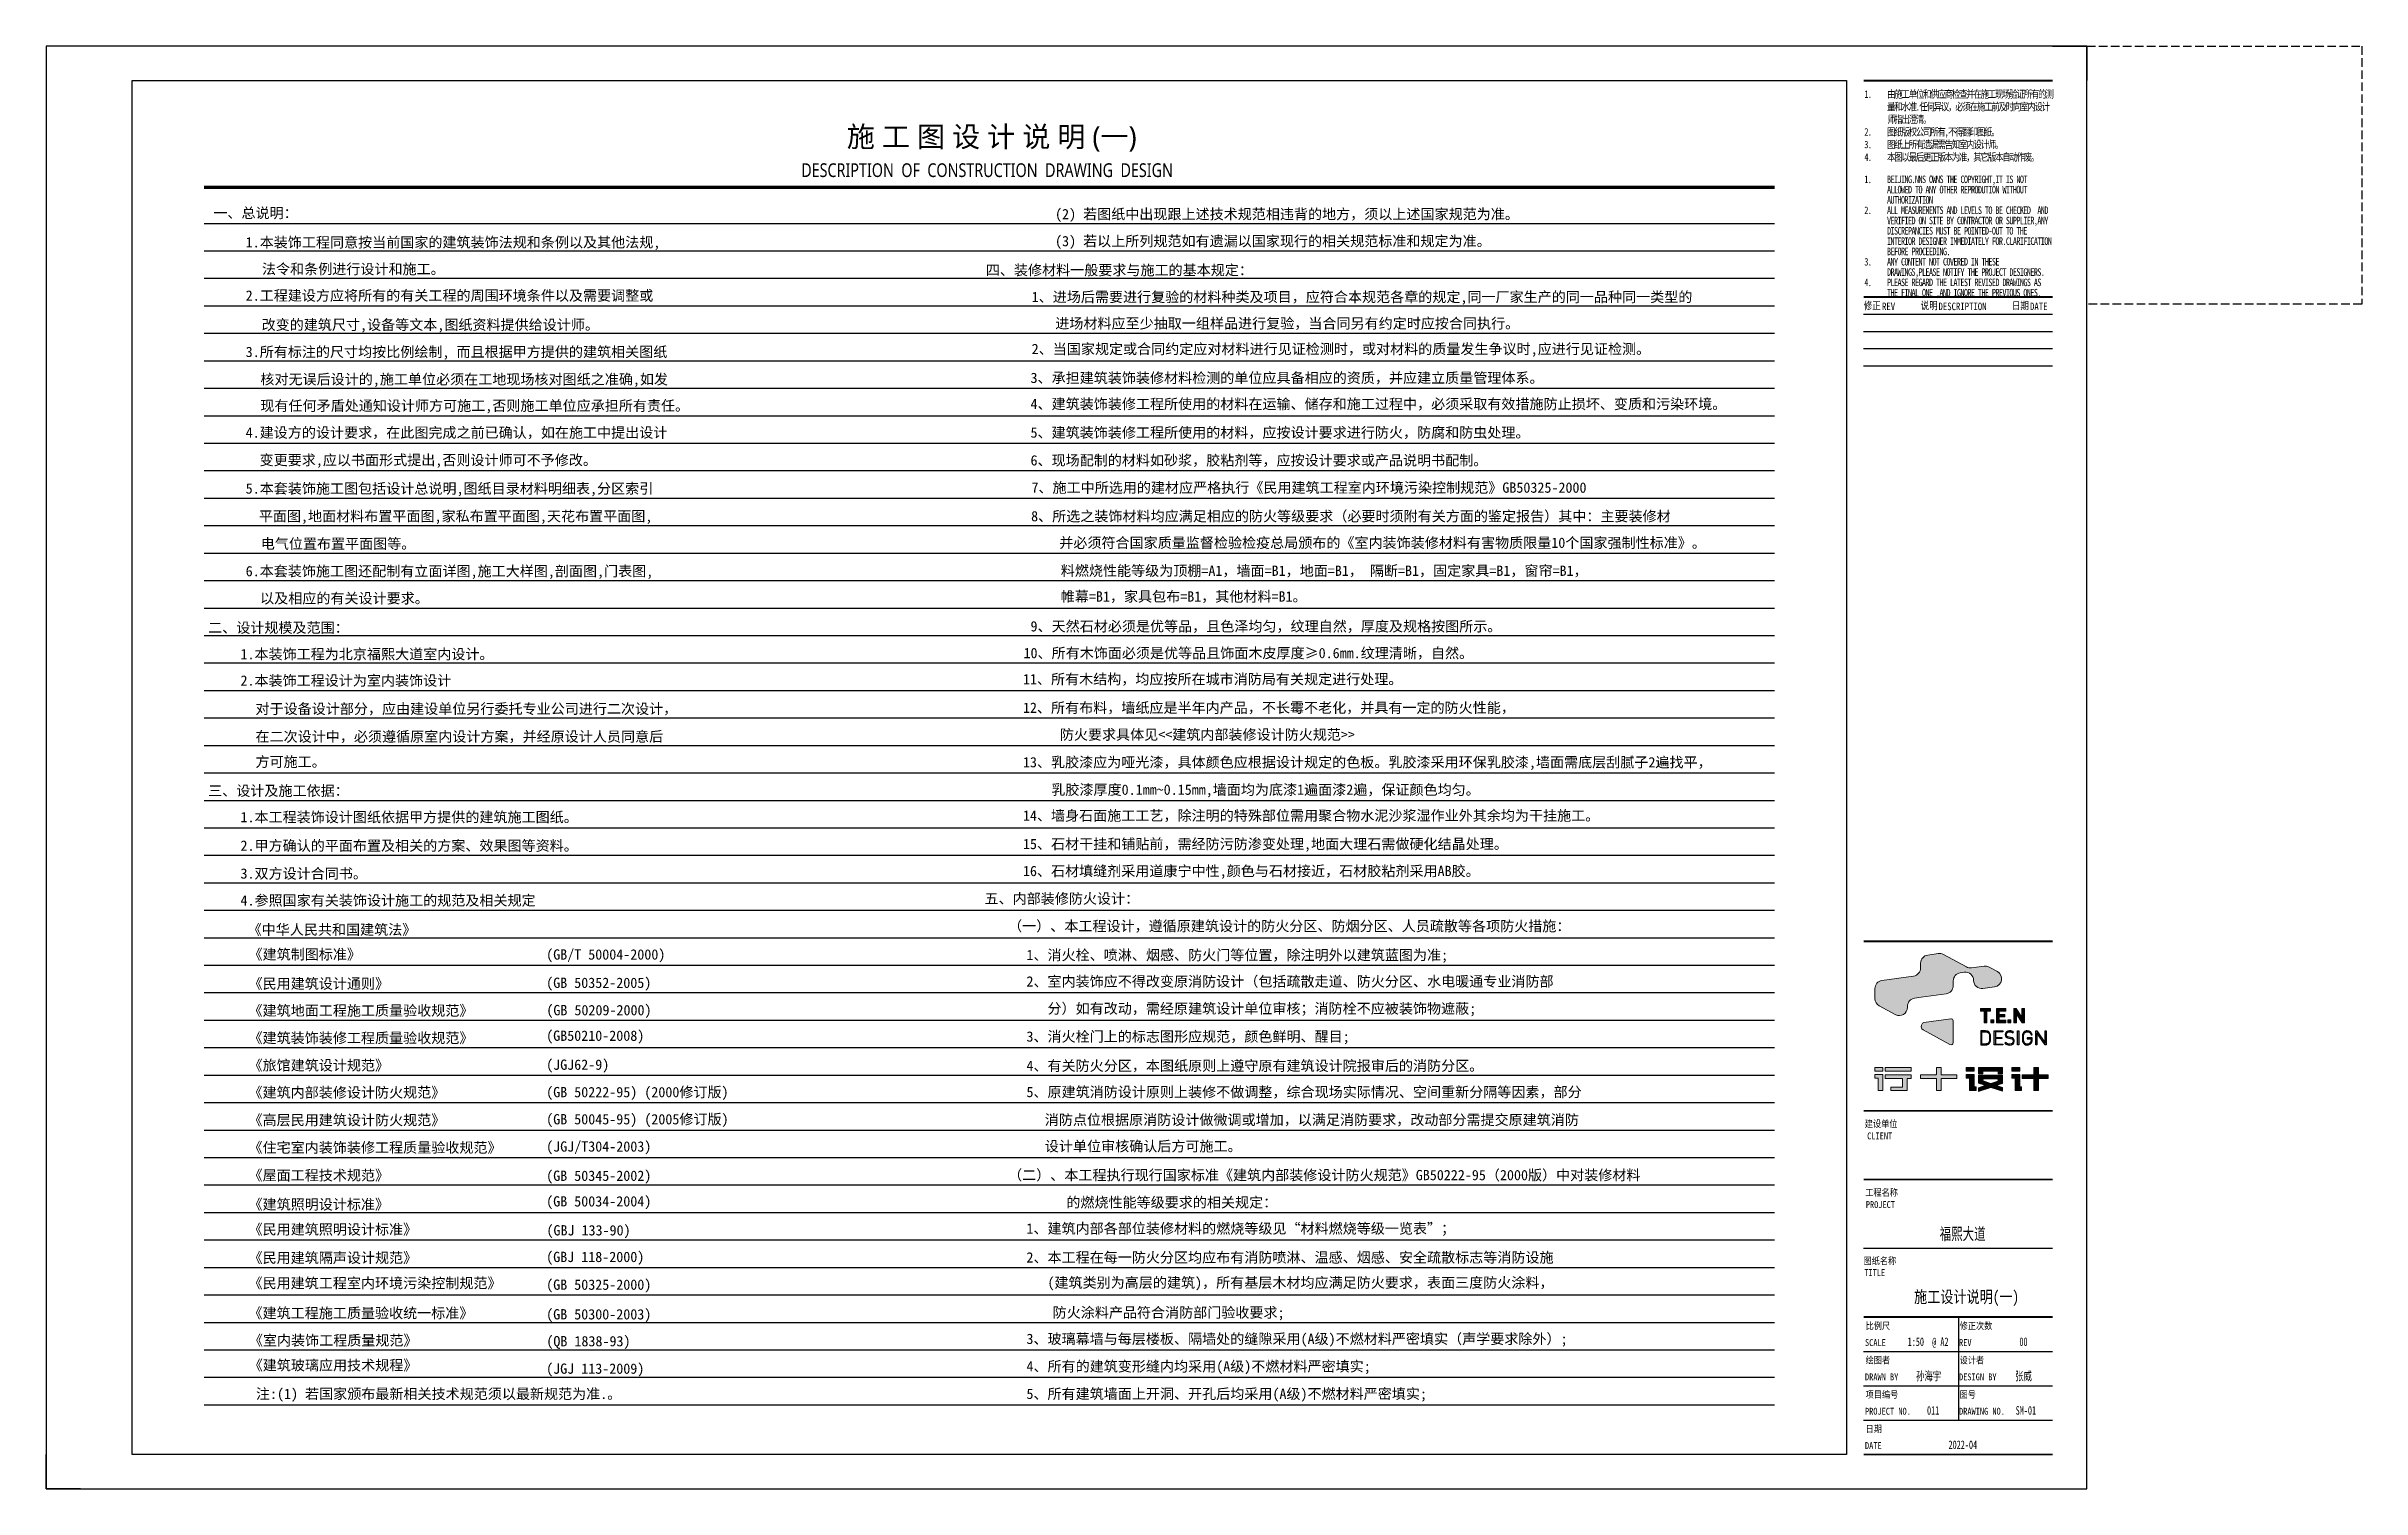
# Paper-space layout '布局' of a CAD drawing. Header units: millimetres. Extents: x -7887 to 894, y 542 to 1297.
# Drawn here: x -6539 to -5865, y 542 to 962 of the extents above; entities that cross this region are included whole.
import ezdxf
from ezdxf.enums import TextEntityAlignment as Align

# ---------------------------------------------------------------- set-up
doc = ezdxf.new("R2010")
doc.units = ezdxf.units.MM
doc.header["$LTSCALE"] = 10
doc.linetypes.add('DASH', pattern=[0.35, 0.25, -0.1])
for name, color, linetype in [('008-顶面文字标注', 3, 'Continuous'), ('_U+56FE_U+5C42 1', 7, 'Continuous'), ('AXIS_TEXT', 7, 'Continuous'), ('BJ-材料文字索引', 136, 'DASH'), ('I-TBLK', 7, 'Continuous'), ('ID_Anno_Dims', 3, 'Continuous'), ('ID_Elev_Pen 8', 8, 'Continuous'), ('NW-01-尺寸标注', 252, 'Continuous'), ('T-TTLB-1', 1, 'Continuous')]:
    doc.layers.add(name, color=color, linetype=linetype)
doc.layers.add('TXT【文字】', color=42, linetype='Continuous', lineweight=0)
doc.styles.add('!PYH.V2008_note', font='')
doc.styles.add('宋体', font='', dxfattribs={"width": 0.8})
doc.styles.add('新宋体', font='', dxfattribs={"width": 0.7})
doc.styles.add('黑体', font='', dxfattribs={"width": 0.8, "height": 3})
doc.styles.get('!PYH.V2008_note').set_extended_font_data('SimSun')
doc.styles.get('宋体').set_extended_font_data('SimSun')
doc.styles.get('新宋体').set_extended_font_data('NSimSun')
doc.styles.get('黑体').set_extended_font_data('Microsoft YaHei')

psp = doc.layouts.new('布局')

# ---------------------------------------------------------------- texts
at = {"color": 77, "style": '!PYH.V2008_note'}
for s, p in [('一、总说明：', (-6489.973, 912.25)), ('(2) 若图纸中出现跟上述技术规范相违背的地方，须以上述国家规范为准。', (-6244.959, 911.925)), ('1.本装饰工程同意按当前国家的建筑装饰法规和条例以及其他法规,', (-6480.566, 903.71)), ('(3) 若以上所列规范如有遗漏以国家现行的相关规范标准和规定为准。', (-6244.959, 904.062)), ('法令和条例进行设计和施工。', (-6475.829, 895.93)), ('四、装修材料一般要求与施工的基本规定：', (-6265.113, 895.617)), ('2.工程建设方应将所有的有关工程的周围环境条件以及需要调整或', (-6480.566, 888.202)), (' 1、进场后需要进行复验的材料种类及项目，应符合本规范各章的规定,同一厂家生产的同一品种同一类型的', (-6253.807, 887.801)), ('改变的建筑尺寸,设备等文本,图纸资料提供给设计师。', (-6475.925, 879.703)), ('  进场材料应至少抽取一组样品进行复验，当合同另有约定时应按合同执行。 ', (-6248.968, 880.107)), ('3.所有标注的尺寸均按比例绘制, 而且根据甲方提供的建筑相关图纸', (-6480.566, 871.8)), (' 2、当国家规定或合同约定应对材料进行见证检测时，或对材料的质量发生争议时,应进行见证检测。', (-6253.807, 872.654)), ('核对无误后设计的,施工单位必须在工地现场核对图纸之准确,如发', (-6476.29, 863.83)), (' 3、承担建筑装饰装修材料检测的单位应具备相应的资质，并应建立质量管理体系。', (-6254.145, 864.236, 124.965)), ('现有任何矛盾处通知设计师方可施工,否则施工单位应承担所有责任。', (-6476.29, 856.136)), (' 4、建筑装饰装修工程所使用的材料在运输、储存和施工过程中，必须采取有效措施防止损坏、变质和污染环境。 ', (-6254.145, 856.633, 124.965)), ('4.建设方的设计要求，在此图完成之前已确认，如在施工中提出设计', (-6480.566, 848.304)), (' 5、建筑装饰装修工程所使用的材料，应按设计要求进行防火，防腐和防虫处理。', (-6254.145, 848.316, 124.965)), ('变更要求,应以书面形式提出,否则设计师可不予修改。', (-6476.51, 840.309)), (' 6、现场配制的材料如砂浆，胶粘剂等，应按设计要求或产品说明书配制。', (-6254.145, 840.225, 124.965)), ('5.本套装饰施工图包括设计总说明,图纸目录材料明细表,分区索引', (-6480.566, 832.017)), ('7、施工中所选用的建材应严格执行《民用建筑工程室内环境污染控制规范》GB50325-2000', (-6251.831, 832.28, 124.965)), ('平面图,地面材料布置平面图,家私布置平面图,天花布置平面图,', (-6476.741, 823.957)), (' 8、所选之装饰材料均应满足相应的防火等级要求（必要时须附有关方面的鉴定报告）其中：主要装修材', (-6253.976, 823.956, 124.965)), ('电气位置布置平面图等。', (-6476.184, 815.946)), ('  并必须符合国家质量监督检验检疫总局颁布的《室内装饰装修材料有害物质限量10个国家强制性标准》。      ', (-6247.812, 816.22, 124.965)), ('6.本套装饰施工图还配制有立面详图,施工大样图,剖面图,门表图,', (-6480.566, 807.961)), ('   料燃烧性能等级为顶棚=A1，墙面=B1，地面=B1， 隔断=B1，固定家具=B1，窗帘=B1，', (-6249.407, 808.079, 124.965)), ('以及相应的有关设计要求。', (-6476.365, 800.049)), ('   帷幕=B1，家具包布=B1，其他材料=B1。  ', (-6249.422, 800.575, 124.965)), (' 9、天然石材必须是优等品，且色泽均匀，纹理自然，厚度及规格按图所示。', (-6254.145, 791.895, 124.965)), ('二、设计规模及范围：', (-6491.488, 791.496)), ('1.本装饰工程为北京福熙大道室内设计。', (-6482.081, 783.8)), ('10、所有木饰面必须是优等品且饰面木皮厚度≥0.6mm.纹理清晰，自然。', (-6254.145, 784.111, 124.965)), ('2.本装饰工程设计为室内装饰设计', (-6482.081, 776.1)), (' 11、所有木结构，均应按所在城市消防局有关规定进行处理。', (-6256.352, 776.505, 124.965)), ('对于设备设计部分，应由建设单位另行委托专业公司进行二次设计，', (-6477.71, 767.877)), (' 12、所有布料，墙纸应是半年内产品，不长霉不老化，并具有一定的防火性能， ', (-6256.352, 768.189, 124.965)), ('在二次设计中，必须遵循原室内设计方案，并经原设计人员同意后', (-6477.71, 759.792)), ('   防火要求具体见<<建筑内部装修设计防火规范>>', (-6249.699, 760.362, 124.965)), ('方可施工。', (-6477.71, 752.461)), (' 13、乳胶漆应为哑光漆，具体颜色应根据设计规定的色板。乳胶漆采用环保乳胶漆,墙面需底层刮腻子2遍找平，', (-6256.352, 752.322, 124.965)), ('三、设计及施工依据：', (-6491.488, 744.013)), ('乳胶漆厚度0.1mm~0.15mm,墙面均为底漆1遍面漆2遍，保证颜色均匀。', (-6246.048, 744.322, 124.965)), ('1.本工程装饰设计图纸依据甲方提供的建筑施工图纸。', (-6482.081, 736.345)), (' 14、墙身石面施工工艺，除注明的特殊部位需用聚合物水泥沙浆湿作业外其余均为干挂施工。', (-6256.352, 736.78, 124.965)), ('2.甲方确认的平面布置及相关的方案、效果图等资料。', (-6482.081, 728.016)), (' 15、石材干挂和铺贴前，需经防污防渗变处理,地面大理石需做硬化结晶处理。', (-6256.352, 728.516, 124.965)), ('3.双方设计合同书。', (-6482.081, 719.914)), (' 16、石材填缝剂采用道康宁中性,颜色与石材接近，石材胶粘剂采用AB胶。', (-6256.352, 720.645, 124.965)), ('4.参照国家有关装饰设计施工的规范及相关规定', (-6482.081, 712.08)), ('五、内部装修防火设计：', (-6265.497, 712.609, 124.965)), ('（一）、本工程设计，遵循原建筑设计的防火分区、防烟分区、人员疏散等各项防火措施：', (-6258.625, 704.619, 124.965)), ('《中华人民共和国建筑法》 ', (-6479.998, 703.578)), ('《建筑制图标准》    ', (-6479.749, 696.376)), ('(GB/T 50004-2000) ', (-6393.095, 696.339)), ('1、消火栓、喷淋、烟感、防火门等位置，除注明外以建筑蓝图为准;', (-6253.292, 696.182, 124.965)), ('《民用建筑设计通则》  ', (-6479.749, 687.851)), ('(GB 50352-2005) ', (-6393.095, 688.092)), ('2、室内装饰应不得改变原消防设计（包括疏散走道、防火分区、水电暖通专业消防部', (-6253.292, 688.491, 124.965)), ('《建筑地面工程施工质量验收规范》 ', (-6479.749, 680.009)), ('(GB 50209-2000) ', (-6393.036, 680.133)), ('   分）如有改动，需经原建筑设计单位审核；消防栓不应被装饰物遮蔽;', (-6253.292, 680.606, 124.965)), ('《建筑装饰装修工程质量验收规范》', (-6479.747, 672.035)), ('(GB50210-2008)', (-6393.095, 672.683)), ('3、消火栓门上的标志图形应规范，颜色鲜明、醒目;', (-6253.292, 672.45, 124.965)), ('《旅馆建筑设计规范》    ', (-6479.747, 664.064)), ('(JGJ62-9) ', (-6393.095, 664.244)), ('4、有关防火分区，本图纸原则上遵守原有建筑设计院报审后的消防分区。', (-6253.292, 663.941, 124.965)), ('《建筑内部装修设计防火规范》', (-6479.749, 656.168)), ('(GB 50222-95) (2000修订版)', (-6393.095, 656.257)), ('5、原建筑消防设计原则上装修不做调整，综合现场实际情况、空间重新分隔等因素，部分', (-6253.292, 656.296, 124.965)), ('《高层民用建筑设计防火规范》 ', (-6479.747, 648.13)), ('(GB 50045-95) (2005修订版)', (-6393.095, 648.367)), ('消防点位根据原消防设计做微调或增加，以满足消防要求，改动部分需提交原建筑消防', (-6247.958, 648.202, 124.965)), ('《住宅室内装饰装修工程质量验收规范》', (-6479.747, 640.122)), ('(JGJ/T304-2003)', (-6393.095, 640.429)), ('设计单位审核确认后方可施工。', (-6247.933, 640.504, 124.965)), ('《屋面工程技术规范》   ', (-6479.747, 632.043)), ('(GB 50345-2002)', (-6393.095, 631.904)), ('（二）、本工程执行现行国家标准《建筑内部装修设计防火规范》GB50222-95（2000版）中对装修材料', (-6258.625, 632.102, 124.965)), ('《建筑照明设计标准》   ', (-6479.747, 623.573)), ('(GB 50034-2004)', (-6393.095, 624.454)), ('   的燃烧性能等级要求的相关规定：', (-6247.801, 624.158, 124.965)), ('《民用建筑照明设计标准》  ', (-6479.747, 616.299)), ('(GBJ 133-90)', (-6393.01, 616.021)), ('1、建筑内部各部位装修材料的燃烧等级见“材料燃烧等级一览表”；', (-6253.292, 616.552, 124.965)), ('《民用建筑隔声设计规范》   ', (-6479.747, 608.026)), ('(GBJ 118-2000)', (-6393.095, 608.272)), ('2、本工程在每一防火分区均应布有消防喷淋、温感、烟感、安全疏散标志等消防设施', (-6253.292, 608.13, 124.965)), ('《民用建筑工程室内环境污染控制规范》   ', (-6479.747, 600.646)), ('(GB 50325-2000)', (-6393.095, 600.188)), ('   (建筑类别为高层的建筑)，所有基层木材均应满足防火要求，表面三度防火涂料，', (-6253.292, 600.797, 124.965)), ('《建筑工程施工质量验收统一标准》   ', (-6479.747, 591.926)), ('(GB 50300-2003)', (-6393.095, 591.564)), ('   防火涂料产品符合消防部门验收要求;', (-6251.796, 592.08, 124.965)), ('《室内装饰工程质量规范》  ', (-6479.641, 583.975)), ('(QB 1838-93)', (-6393.038, 583.737)), ('3、玻璃幕墙与每层楼板、隔墙处的缝隙采用(A级)不燃材料严密填实（声学要求除外）;', (-6253.292, 584.414, 124.965)), ('《建筑玻璃应用技术规程》  ', (-6479.689, 576.741)), ('4、所有的建筑变形缝内均采用(A级)不燃材料严密填实;', (-6253.292, 576.412, 124.965)), ('(JGJ 113-2009)', (-6393.095, 575.735)), ('注:(1) 若国家颁布最新相关技术规范须以最新规范为准.。', (-6477.583, 568.402)), ('5、所有建筑墙面上开洞、开孔后均采用(A级)不燃材料严密填实;', (-6253.292, 568.411, 124.965))]:
    psp.add_text(s, height=3, dxfattribs=at).set_placement(p)
at = {"layer": '008-顶面文字标注', "color": 2, "style": '宋体', "width": 0.8}
psp.add_text('施工设计说明(一)', height=3.5, dxfattribs=at).set_placement((-5994.902, 596.395))
at = {"layer": 'I-TBLK', "style": '新宋体', "width": 0.7}
psp.add_text('SM-01', height=2.5, dxfattribs=at).set_placement((-5962.36, 563.823), align=Align.CENTER)
at = {"layer": 'TXT【文字】', "style": '黑体'}
psp.add_text('施 工 图 设 计 说 明 (一)', height=6, dxfattribs=at).set_placement((-6263.403, 935.741), align=Align.MIDDLE)
at = {"layer": 'TXT【文字】', "style": '黑体', "width": 0.8}
psp.add_text('DESCRIPTION  OF  CONSTRUCTION  DRAWING  DESIGN', height=4, dxfattribs=at).set_placement((-6264.751, 926.206), align=Align.MIDDLE_CENTER)

# ---------------------------------------------------------------- blocks, each defined once
blk = doc.blocks.new('wenzige')
at = {"layer": 'Defpoints', "color": 250}
for points in [[(230483.26, 27936.72), (230940.44, 27936.72)], [(230483.26, 27928.72), (230940.44, 27928.72)], [(230483.26, 27920.72), (230940.44, 27920.72)], [(230483.26, 27912.72), (230940.44, 27912.72)], [(230483.26, 27904.72), (230940.44, 27904.72)], [(230483.26, 27896.72), (230940.44, 27896.72)], [(230483.26, 27888.72), (230940.44, 27888.72)], [(230483.26, 27880.72), (230940.44, 27880.72)], [(230483.26, 27872.72), (230940.44, 27872.72)], [(230483.26, 27864.72), (230940.44, 27864.72)], [(230483.26, 27856.72), (230940.44, 27856.72)], [(230483.26, 27848.72), (230940.44, 27848.72)], [(230483.26, 27840.72), (230940.44, 27840.72)], [(230483.26, 27832.72), (230940.44, 27832.72)], [(230483.26, 27824.72), (230940.44, 27824.72)], [(230483.26, 27816.72), (230940.44, 27816.72)], [(230483.26, 27808.72), (230940.44, 27808.72)], [(230483.26, 27800.72), (230940.44, 27800.72)], [(230483.26, 27792.72), (230940.44, 27792.72)], [(230483.26, 27784.72), (230940.44, 27784.72)], [(230483.26, 27776.72), (230940.44, 27776.72)], [(230483.26, 27768.72), (230940.44, 27768.72)], [(230483.26, 27760.72), (230940.44, 27760.72)], [(230483.26, 27752.72), (230940.44, 27752.72)], [(230483.26, 27744.72), (230940.44, 27744.72)], [(230483.26, 27736.72), (230940.44, 27736.72)], [(230483.26, 27728.72), (230940.44, 27728.72)], [(230483.26, 27720.72), (230940.44, 27720.72)], [(230483.26, 27712.72), (230940.44, 27712.72)], [(230483.26, 27704.72), (230940.44, 27704.72)], [(230483.26, 27696.72), (230940.44, 27696.72)], [(230483.26, 27688.72), (230940.44, 27688.72)], [(230483.26, 27680.72), (230940.44, 27680.72)], [(230483.26, 27672.72), (230940.44, 27672.72)], [(230483.26, 27664.72), (230940.44, 27664.72)], [(230483.26, 27656.72), (230940.44, 27656.72)], [(230483.26, 27648.72), (230940.44, 27648.72)], [(230483.26, 27640.72), (230940.44, 27640.72)], [(230483.26, 27632.72), (230940.44, 27632.72)], [(230483.26, 27624.72), (230940.44, 27624.72)], [(230483.26, 27616.72), (230940.44, 27616.72)], [(230483.26, 27608.72), (230940.44, 27608.72)], [(230483.26, 27600.72), (230940.44, 27600.72)], [(230483.26, 27592.72), (230940.44, 27592.72)]]:
    blk.add_lwpolyline(points, dxfattribs=at)
blk = doc.blocks.new('11111')
at = {"layer": '_U+56FE_U+5C42 1'}
h = blk.add_hatch(color=8, dxfattribs=at)
h.dxf.hatch_style = 2
edge = h.paths.add_edge_path()
edge.add_spline(control_points=[(3733.06, 5873.06), (3733.06, 5873.06), (3733.06, 5873.06), (3733.06, 5873.06), (3733.06, 5873.06), (3740.35, 5874.08), (3740.35, 5874.08), (3741.53, 5874.25), (3742.41, 5875.26), (3742.41, 5876.46), (3742.41, 5876.46), (3742.41, 5877.41), (3742.41, 5877.41), (3742.41, 5877.41), (3742.42, 5877.82), (3742.42, 5877.82), (3742.42, 5879.02), (3743.3, 5880.03), (3744.48, 5880.19), (3744.48, 5880.19), (3745.61, 5880.35), (3745.61, 5880.35), (3747.05, 5880.56), (3748.34, 5879.43), (3748.34, 5877.97), (3748.34, 5877.97), (3748.34, 5877.97), (3748.34, 5877.97), (3748.34, 5876.51), (3749.63, 5875.39), (3751.07, 5875.59), (3751.07, 5875.59), (3754.45, 5876.07), (3754.45, 5876.07), (3756.74, 5876.39), (3757.29, 5879.44), (3755.26, 5880.55), (3755.26, 5880.55), (3752.86, 5881.86), (3752.86, 5881.86), (3752.41, 5882.1), (3751.89, 5882.2), (3751.38, 5882.12), (3751.38, 5882.12), (3747.72, 5881.61), (3747.72, 5881.61), (3747.21, 5881.54), (3746.7, 5881.63), (3746.24, 5881.88), (3746.24, 5881.88), (3739.56, 5885.52), (3739.56, 5885.52), (3739.11, 5885.76), (3738.59, 5885.86), (3738.08, 5885.78), (3738.08, 5885.78), (3735, 5885.35), (3735, 5885.35), (3733.82, 5885.19), (3732.94, 5884.18), (3732.93, 5882.98), (3732.93, 5882.98), (3732.93, 5881.61), (3732.93, 5881.61), (3732.93, 5880.42), (3732.05, 5879.41), (3730.86, 5879.24), (3730.86, 5879.24), (3721.68, 5877.95), (3721.68, 5877.95), (3720.5, 5877.78), (3719.62, 5876.77), (3719.61, 5875.58), (3719.61, 5875.58), (3719.61, 5872.7), (3719.61, 5872.7), (3719.61, 5871.81), (3720.09, 5871), (3720.86, 5870.58), (3720.86, 5870.58), (3725.55, 5868.03), (3725.55, 5868.03), (3727.15, 5867.16), (3729.09, 5868.32), (3729.1, 5870.14), (3729.1, 5870.14), (3729.1, 5870.42), (3729.1, 5870.42), (3729.1, 5871.62), (3729.98, 5872.63), (3731.16, 5872.79), (3731.16, 5872.79), (3733.06, 5873.06), (3733.06, 5873.06)], knot_values=[0, 0, 0, 0, 1, 1, 1, 2, 2, 2, 3, 3, 3, 4, 4, 4, 5, 5, 5, 6, 6, 6, 7, 7, 7, 8, 8, 8, 9, 9, 9, 10, 10, 10, 11, 11, 11, 12, 12, 12, 13, 13, 13, 14, 14, 14, 15, 15, 15, 16, 16, 16, 17, 17, 17, 18, 18, 18, 19, 19, 19, 20, 20, 20, 21, 21, 21, 22, 22, 22, 23, 23, 23, 24, 24, 24, 25, 25, 25, 26, 26, 26, 27, 27, 27, 28, 28, 28, 29, 29, 29, 30, 30, 30, 31, 31, 31, 31], degree=3, periodic=0)
h = blk.add_hatch(color=251, dxfattribs=at)
h.dxf.hatch_style = 2
edge = h.paths.add_edge_path()
edge.add_spline(control_points=[(3741.69, 5866.79), (3741.69, 5866.79), (3733.86, 5865.69), (3733.86, 5865.69), (3733.72, 5865.67), (3733.59, 5865.6), (3733.49, 5865.5), (3732.82, 5864.83), (3733.04, 5863.91), (3733.68, 5863.56), (3733.68, 5863.56), (3741.47, 5859.32), (3741.47, 5859.32), (3741.87, 5859.11), (3742.36, 5859.39), (3742.36, 5859.85), (3742.36, 5859.85), (3742.37, 5866.19), (3742.37, 5866.19), (3742.37, 5866.56), (3742.05, 5866.84), (3741.69, 5866.79)], knot_values=[0, 0, 0, 0, 1, 1, 1, 2, 2, 2, 3, 3, 3, 4, 4, 4, 5, 5, 5, 6, 6, 6, 7, 7, 7, 7], degree=3, periodic=0)
h = blk.add_hatch(color=8, dxfattribs=at)
h.dxf.hatch_style = 2
h.paths.add_polyline_path([(3752.22, 5869.04), (3752.22, 5865.65), (3751.42, 5865.65), (3751.42, 5869.04), (3750.34, 5869.04), (3750.34, 5869.75), (3753.29, 5869.75), (3753.29, 5869.04)])
h = blk.add_hatch(color=8, dxfattribs=at)
h.dxf.hatch_style = 2
h.paths.add_polyline_path([(3753.34, 5865.65), (3753.34, 5866.5), (3754.2, 5866.5), (3754.2, 5865.65)])
h = blk.add_hatch(color=8, dxfattribs=at)
h.dxf.hatch_style = 2
h.paths.add_polyline_path([(3755.02, 5865.65), (3755.02, 5869.75), (3757.72, 5869.75), (3757.72, 5869.04), (3755.82, 5869.04), (3755.82, 5868.07), (3757.43, 5868.07), (3757.43, 5867.36), (3755.82, 5867.36), (3755.82, 5866.36), (3757.72, 5866.36), (3757.72, 5865.65)])
h = blk.add_hatch(color=8, dxfattribs=at)
h.dxf.hatch_style = 2
h.paths.add_polyline_path([(3758.36, 5865.65), (3758.36, 5866.5), (3759.22, 5866.5), (3759.22, 5865.65)])
h = blk.add_hatch(color=8, dxfattribs=at)
h.dxf.hatch_style = 2
h.paths.add_polyline_path([(3762.46, 5865.65), (3760.84, 5868.17), (3760.84, 5865.65), (3760.04, 5865.65), (3760.04, 5869.75), (3760.75, 5869.75), (3762.38, 5867.24), (3762.38, 5869.75), (3763.18, 5869.75), (3763.18, 5865.65)])
h = blk.add_hatch(color=8, dxfattribs=at)
h.dxf.hatch_style = 2
h.paths.add_polyline_path([(3769.14, 5859.18), (3766.79, 5862.73), (3766.79, 5859.18), (3766.48, 5859.18), (3766.48, 5863.26), (3766.79, 5863.26), (3769.14, 5859.72), (3769.14, 5863.26), (3769.45, 5863.26), (3769.45, 5859.18)])
edge = h.paths.add_edge_path()
edge.add_spline(control_points=[(3765.05, 5859.61), (3764.78, 5859.32), (3764.39, 5859.14), (3763.98, 5859.14), (3763.6, 5859.14), (3763.23, 5859.29), (3762.96, 5859.56), (3762.59, 5859.94), (3762.58, 5860.3), (3762.58, 5861.22), (3762.58, 5862.15), (3762.59, 5862.51), (3762.96, 5862.88), (3763.23, 5863.15), (3763.6, 5863.3), (3763.98, 5863.3), (3764.7, 5863.3), (3765.25, 5862.83), (3765.38, 5862.1), (3765.38, 5862.1), (3765.07, 5862.1), (3765.07, 5862.1), (3764.95, 5862.67), (3764.53, 5863.02), (3763.98, 5863.02), (3763.69, 5863.02), (3763.41, 5862.91), (3763.21, 5862.71), (3762.91, 5862.41), (3762.89, 5862.1), (3762.89, 5861.22), (3762.89, 5860.34), (3762.91, 5860.03), (3763.21, 5859.74), (3763.41, 5859.53), (3763.69, 5859.42), (3763.98, 5859.42), (3764.3, 5859.42), (3764.62, 5859.56), (3764.83, 5859.82), (3765.01, 5860.03), (3765.08, 5860.27), (3765.08, 5860.62), (3765.08, 5860.62), (3765.08, 5860.99), (3765.08, 5860.99), (3765.08, 5860.99), (3763.98, 5860.99), (3763.98, 5860.99), (3763.98, 5860.99), (3763.98, 5861.27), (3763.98, 5861.27), (3763.98, 5861.27), (3765.39, 5861.27), (3765.39, 5861.27), (3765.39, 5861.27), (3765.39, 5860.6), (3765.39, 5860.6), (3765.39, 5860.18), (3765.3, 5859.87), (3765.05, 5859.61)], knot_values=[0, 0, 0, 0, 1, 1, 1, 2, 2, 2, 3, 3, 3, 4, 4, 4, 5, 5, 5, 6, 6, 6, 7, 7, 7, 8, 8, 8, 9, 9, 9, 10, 10, 10, 11, 11, 11, 12, 12, 12, 13, 13, 13, 14, 14, 14, 15, 15, 15, 16, 16, 16, 17, 17, 17, 18, 18, 18, 19, 19, 19, 20, 20, 20, 20], degree=3, periodic=0)
h.paths.add_polyline_path([(3761.17, 5859.18), (3761.17, 5863.26), (3761.48, 5863.26), (3761.48, 5859.18)])
edge = h.paths.add_edge_path()
edge.add_spline(control_points=[(3758.82, 5859.14), (3758.22, 5859.14), (3757.84, 5859.31), (3757.46, 5859.68), (3757.46, 5859.68), (3757.68, 5859.9), (3757.68, 5859.9), (3758.05, 5859.53), (3758.35, 5859.42), (3758.84, 5859.42), (3759.48, 5859.42), (3759.89, 5859.73), (3759.89, 5860.26), (3759.89, 5860.5), (3759.82, 5860.7), (3759.67, 5860.84), (3759.52, 5860.96), (3759.41, 5861), (3759.08, 5861.05), (3759.08, 5861.05), (3758.6, 5861.13), (3758.6, 5861.13), (3758.29, 5861.18), (3758.04, 5861.28), (3757.87, 5861.43), (3757.65, 5861.61), (3757.55, 5861.86), (3757.55, 5862.18), (3757.55, 5862.86), (3758.04, 5863.3), (3758.82, 5863.3), (3759.32, 5863.3), (3759.65, 5863.16), (3760, 5862.86), (3760, 5862.86), (3759.79, 5862.66), (3759.79, 5862.66), (3759.54, 5862.88), (3759.29, 5863.03), (3758.8, 5863.03), (3758.21, 5863.03), (3757.86, 5862.71), (3757.86, 5862.19), (3757.86, 5861.96), (3757.92, 5861.78), (3758.07, 5861.66), (3758.21, 5861.54), (3758.45, 5861.44), (3758.68, 5861.4), (3758.68, 5861.4), (3759.12, 5861.34), (3759.12, 5861.34), (3759.5, 5861.28), (3759.67, 5861.21), (3759.85, 5861.07), (3760.07, 5860.88), (3760.2, 5860.6), (3760.2, 5860.27), (3760.2, 5859.59), (3759.67, 5859.14), (3758.82, 5859.14)], knot_values=[0, 0, 0, 0, 1, 1, 1, 2, 2, 2, 3, 3, 3, 4, 4, 4, 5, 5, 5, 6, 6, 6, 7, 7, 7, 8, 8, 8, 9, 9, 9, 10, 10, 10, 11, 11, 11, 12, 12, 12, 13, 13, 13, 14, 14, 14, 15, 15, 15, 16, 16, 16, 17, 17, 17, 18, 18, 18, 19, 19, 19, 20, 20, 20, 20], degree=3, periodic=0)
h.paths.add_polyline_path([(3754.37, 5859.18), (3754.37, 5863.26), (3756.85, 5863.26), (3756.85, 5862.99), (3754.68, 5862.99), (3754.68, 5861.38), (3756.53, 5861.38), (3756.53, 5861.1), (3754.68, 5861.1), (3754.68, 5859.45), (3756.85, 5859.45), (3756.85, 5859.18)])
h = blk.add_hatch(color=8, dxfattribs=at)
h.paths.add_polyline_path([(3730.22, 5852.64), (3730.22, 5851.58), (3722.61, 5851.58), (3722.61, 5852.64)])
h.paths.add_polyline_path([(3721.92, 5852.64), (3721.92, 5851.58), (3719.61, 5851.58), (3719.61, 5852.64)])
edge = h.paths.add_edge_path()
edge.add_spline(control_points=[(3721.92, 5850.53), (3721.92, 5850.53), (3721.92, 5850.51), (3721.92, 5850.51), (3721.92, 5850.51), (3721.92, 5845.9), (3721.92, 5845.9), (3721.92, 5845.9), (3720.59, 5845.9), (3720.59, 5845.9), (3720.59, 5845.9), (3720.59, 5849.32), (3720.59, 5849.32), (3720.59, 5849.4), (3720.52, 5849.46), (3720.45, 5849.46), (3720.45, 5849.46), (3719.61, 5849.46), (3719.61, 5849.46), (3719.61, 5849.46), (3719.61, 5850.53), (3719.61, 5850.53), (3719.61, 5850.53), (3721.92, 5850.53), (3721.92, 5850.53)], knot_values=[0, 0, 0, 0, 1, 1, 1, 2, 2, 2, 3, 3, 3, 4, 4, 4, 5, 5, 5, 6, 6, 6, 7, 7, 7, 8, 8, 8, 8], degree=3, periodic=0)
edge = h.paths.add_edge_path()
edge.add_spline(control_points=[(3730.22, 5850.51), (3730.22, 5850.51), (3730.22, 5849.44), (3730.22, 5849.44), (3730.22, 5849.44), (3729.11, 5849.44), (3729.11, 5849.44), (3729.04, 5849.44), (3728.97, 5849.38), (3728.97, 5849.3), (3728.97, 5849.3), (3728.97, 5845.91), (3728.97, 5845.91), (3728.97, 5845.91), (3724.21, 5845.9), (3724.21, 5845.9), (3724.21, 5845.9), (3724.21, 5846.88), (3724.21, 5846.88), (3724.21, 5846.88), (3727.5, 5846.88), (3727.5, 5846.88), (3727.58, 5846.88), (3727.64, 5846.95), (3727.64, 5847.02), (3727.64, 5847.02), (3727.64, 5849.3), (3727.64, 5849.3), (3727.64, 5849.38), (3727.58, 5849.44), (3727.5, 5849.44), (3727.5, 5849.44), (3722.61, 5849.44), (3722.61, 5849.44), (3722.61, 5849.44), (3722.61, 5850.51), (3722.61, 5850.51), (3722.61, 5850.51), (3730.22, 5850.51), (3730.22, 5850.51)], knot_values=[0, 0, 0, 0, 1, 1, 1, 2, 2, 2, 3, 3, 3, 4, 4, 4, 5, 5, 5, 6, 6, 6, 7, 7, 7, 8, 8, 8, 9, 9, 9, 10, 10, 10, 11, 11, 11, 12, 12, 12, 13, 13, 13, 13], degree=3, periodic=0)
h = blk.add_hatch(color=8, dxfattribs=at)
edge = h.paths.add_edge_path()
edge.add_spline(control_points=[(3738.86, 5852.64), (3738.86, 5852.64), (3738.86, 5850.67), (3738.86, 5850.67), (3738.86, 5850.59), (3738.93, 5850.52), (3739.02, 5850.52), (3739.02, 5850.52), (3743.49, 5850.52), (3743.49, 5850.52), (3743.49, 5850.52), (3743.49, 5849.45), (3743.49, 5849.45), (3743.49, 5849.45), (3739.02, 5849.45), (3739.02, 5849.45), (3738.93, 5849.45), (3738.86, 5849.38), (3738.86, 5849.3), (3738.86, 5849.3), (3738.86, 5845.9), (3738.86, 5845.9), (3738.86, 5845.9), (3737.53, 5845.9), (3737.53, 5845.9), (3737.53, 5845.9), (3737.53, 5849.3), (3737.53, 5849.3), (3737.53, 5849.38), (3737.46, 5849.45), (3737.37, 5849.45), (3737.37, 5849.45), (3732.9, 5849.45), (3732.9, 5849.45), (3732.9, 5849.45), (3732.9, 5850.52), (3732.9, 5850.52), (3732.9, 5850.52), (3737.37, 5850.52), (3737.37, 5850.52), (3737.46, 5850.52), (3737.53, 5850.59), (3737.53, 5850.67), (3737.53, 5850.67), (3737.53, 5852.64), (3737.53, 5852.64), (3737.53, 5852.64), (3738.86, 5852.64), (3738.86, 5852.64)], knot_values=[0, 0, 0, 0, 1, 1, 1, 2, 2, 2, 3, 3, 3, 4, 4, 4, 5, 5, 5, 6, 6, 6, 7, 7, 7, 8, 8, 8, 9, 9, 9, 10, 10, 10, 11, 11, 11, 12, 12, 12, 13, 13, 13, 14, 14, 14, 15, 15, 15, 16, 16, 16, 16], degree=3, periodic=0)
for points in [[(3748.48, 5852.64), (3746.17, 5852.64), (3746.17, 5851.58), (3748.48, 5851.58)], [(3761.77, 5852.64), (3759.46, 5852.64), (3759.46, 5851.58), (3761.77, 5851.58)]]:
    blk.add_hatch(color=8, dxfattribs=at).paths.add_polyline_path(points)
h = blk.add_hatch(color=8, dxfattribs=at)
edge = h.paths.add_edge_path()
edge.add_spline(control_points=[(3748.48, 5847.11), (3748.48, 5847.11), (3748.48, 5850.51), (3748.48, 5850.51), (3748.48, 5850.51), (3748.48, 5850.53), (3748.48, 5850.53), (3748.48, 5850.53), (3746.17, 5850.53), (3746.17, 5850.53), (3746.17, 5850.53), (3746.17, 5849.46), (3746.17, 5849.46), (3746.17, 5849.46), (3747.01, 5849.46), (3747.01, 5849.46), (3747.09, 5849.46), (3747.15, 5849.4), (3747.15, 5849.32), (3747.15, 5849.32), (3747.15, 5845.9), (3747.15, 5845.9), (3747.15, 5845.9), (3747.16, 5845.9), (3747.16, 5845.9), (3747.16, 5845.9), (3748.48, 5845.9), (3748.48, 5845.9), (3748.48, 5845.9), (3749.05, 5845.9), (3749.05, 5845.9), (3749.05, 5845.9), (3749.05, 5846.97), (3749.05, 5846.97), (3749.05, 5846.97), (3748.62, 5846.97), (3748.62, 5846.97), (3748.54, 5846.97), (3748.48, 5847.03), (3748.48, 5847.11)], knot_values=[0, 0, 0, 0, 1, 1, 1, 2, 2, 2, 3, 3, 3, 4, 4, 4, 5, 5, 5, 6, 6, 6, 7, 7, 7, 8, 8, 8, 9, 9, 9, 10, 10, 10, 11, 11, 11, 12, 12, 12, 13, 13, 13, 13], degree=3, periodic=0)
h = blk.add_hatch(color=8, dxfattribs=at)
edge = h.paths.add_edge_path()
edge.add_spline(control_points=[(3749.75, 5852.64), (3749.75, 5852.64), (3749.75, 5852.64), (3749.75, 5852.64), (3749.75, 5852.64), (3749.75, 5852.64), (3749.75, 5852.64), (3749.75, 5852.64), (3749.75, 5852.64), (3749.75, 5852.64), (3749.75, 5852.64), (3749.75, 5850.8), (3749.75, 5850.8), (3749.75, 5850.8), (3749.75, 5850.79), (3749.75, 5850.79), (3749.75, 5850.79), (3751.07, 5850.79), (3751.07, 5850.79), (3751.07, 5850.79), (3751.07, 5851.44), (3751.07, 5851.44), (3751.07, 5851.51), (3751.14, 5851.58), (3751.22, 5851.58), (3751.22, 5851.58), (3755.32, 5851.58), (3755.32, 5851.58), (3755.4, 5851.58), (3755.46, 5851.51), (3755.46, 5851.44), (3755.46, 5851.44), (3755.46, 5850.79), (3755.46, 5850.79), (3755.46, 5850.79), (3756.78, 5850.79), (3756.78, 5850.79), (3756.78, 5850.79), (3756.78, 5850.8), (3756.78, 5850.8), (3756.78, 5850.8), (3756.78, 5851.58), (3756.78, 5851.58), (3756.78, 5851.58), (3756.78, 5852.64), (3756.78, 5852.64), (3756.78, 5852.64), (3756.78, 5852.64), (3756.78, 5852.64), (3756.78, 5852.64), (3756.78, 5852.64), (3756.78, 5852.64), (3756.78, 5852.64), (3749.75, 5852.64), (3749.75, 5852.64)], knot_values=[0, 0, 0, 0, 1, 1, 1, 2, 2, 2, 3, 3, 3, 4, 4, 4, 5, 5, 5, 6, 6, 6, 7, 7, 7, 8, 8, 8, 9, 9, 9, 10, 10, 10, 11, 11, 11, 12, 12, 12, 13, 13, 13, 14, 14, 14, 15, 15, 15, 16, 16, 16, 17, 17, 17, 18, 18, 18, 18], degree=3, periodic=0)
h = blk.add_hatch(color=8, dxfattribs=at)
edge = h.paths.add_edge_path()
edge.add_spline(control_points=[(3749.75, 5850.35), (3749.75, 5850.35), (3749.75, 5850.35), (3749.75, 5850.35), (3749.75, 5850.35), (3749.75, 5848.23), (3749.75, 5848.23), (3749.75, 5848.23), (3749.75, 5848.23), (3749.75, 5848.23), (3749.75, 5848.23), (3749.75, 5848.04), (3749.75, 5848.04), (3749.75, 5848.04), (3751.59, 5847.43), (3751.59, 5847.43), (3751.63, 5847.41), (3751.63, 5847.36), (3751.59, 5847.35), (3751.59, 5847.35), (3749.75, 5846.73), (3749.75, 5846.73), (3749.75, 5846.73), (3749.75, 5845.61), (3749.75, 5845.61), (3749.75, 5845.61), (3753.32, 5846.81), (3753.32, 5846.81), (3753.35, 5846.82), (3753.38, 5846.82), (3753.41, 5846.81), (3753.41, 5846.81), (3756.78, 5845.68), (3756.78, 5845.68), (3756.78, 5845.68), (3756.78, 5846.8), (3756.78, 5846.8), (3756.78, 5846.8), (3755.15, 5847.35), (3755.15, 5847.35), (3755.11, 5847.36), (3755.11, 5847.41), (3755.15, 5847.43), (3755.15, 5847.43), (3756.78, 5847.98), (3756.78, 5847.98), (3756.78, 5847.98), (3756.78, 5848.23), (3756.78, 5848.23), (3756.78, 5848.23), (3756.78, 5850.35), (3756.78, 5850.35), (3756.78, 5850.35), (3756.78, 5850.35), (3756.78, 5850.35), (3756.78, 5850.35), (3749.75, 5850.35), (3749.75, 5850.35)], knot_values=[0, 0, 0, 0, 1, 1, 1, 2, 2, 2, 3, 3, 3, 4, 4, 4, 5, 5, 5, 6, 6, 6, 7, 7, 7, 8, 8, 8, 9, 9, 9, 10, 10, 10, 11, 11, 11, 12, 12, 12, 13, 13, 13, 14, 14, 14, 15, 15, 15, 16, 16, 16, 17, 17, 17, 18, 18, 18, 19, 19, 19, 19], degree=3, periodic=0)
edge = h.paths.add_edge_path()
edge.add_spline(control_points=[(3755.46, 5848.75), (3755.46, 5848.69), (3755.42, 5848.63), (3755.36, 5848.61), (3755.36, 5848.61), (3753.41, 5847.96), (3753.41, 5847.96), (3753.38, 5847.95), (3753.35, 5847.95), (3753.32, 5847.96), (3753.32, 5847.96), (3751.17, 5848.68), (3751.17, 5848.68), (3751.11, 5848.7), (3751.07, 5848.75), (3751.07, 5848.82), (3751.07, 5848.82), (3751.07, 5849.14), (3751.07, 5849.14), (3751.07, 5849.22), (3751.14, 5849.28), (3751.22, 5849.28), (3751.22, 5849.28), (3755.32, 5849.28), (3755.32, 5849.28), (3755.4, 5849.28), (3755.46, 5849.22), (3755.46, 5849.14), (3755.46, 5849.14), (3755.46, 5848.75), (3755.46, 5848.75)], knot_values=[0, 0, 0, 0, 1, 1, 1, 2, 2, 2, 3, 3, 3, 4, 4, 4, 5, 5, 5, 6, 6, 6, 7, 7, 7, 8, 8, 8, 9, 9, 9, 10, 10, 10, 10], degree=3, periodic=0)
h = blk.add_hatch(color=8, dxfattribs=at)
edge = h.paths.add_edge_path()
edge.add_spline(control_points=[(3761.77, 5847.11), (3761.77, 5847.11), (3761.77, 5850.51), (3761.77, 5850.51), (3761.77, 5850.51), (3761.77, 5850.53), (3761.77, 5850.53), (3761.77, 5850.53), (3759.46, 5850.53), (3759.46, 5850.53), (3759.46, 5850.53), (3759.46, 5849.46), (3759.46, 5849.46), (3759.46, 5849.46), (3760.3, 5849.46), (3760.3, 5849.46), (3760.38, 5849.46), (3760.44, 5849.4), (3760.44, 5849.32), (3760.44, 5849.32), (3760.44, 5845.9), (3760.44, 5845.9), (3760.44, 5845.9), (3760.45, 5845.9), (3760.45, 5845.9), (3760.45, 5845.9), (3761.77, 5845.9), (3761.77, 5845.9), (3761.77, 5845.9), (3762.34, 5845.9), (3762.34, 5845.9), (3762.34, 5845.9), (3762.34, 5846.97), (3762.34, 5846.97), (3762.34, 5846.97), (3761.91, 5846.97), (3761.91, 5846.97), (3761.84, 5846.97), (3761.77, 5847.03), (3761.77, 5847.11)], knot_values=[0, 0, 0, 0, 1, 1, 1, 2, 2, 2, 3, 3, 3, 4, 4, 4, 5, 5, 5, 6, 6, 6, 7, 7, 7, 8, 8, 8, 9, 9, 9, 10, 10, 10, 11, 11, 11, 12, 12, 12, 13, 13, 13, 13], degree=3, periodic=0)
h = blk.add_hatch(color=8, dxfattribs=at)
edge = h.paths.add_edge_path()
edge.add_spline(control_points=[(3767.4, 5850.52), (3767.32, 5850.52), (3767.26, 5850.58), (3767.26, 5850.66), (3767.26, 5850.66), (3767.26, 5852.64), (3767.26, 5852.64), (3767.26, 5852.64), (3765.92, 5852.64), (3765.92, 5852.64), (3765.92, 5852.64), (3765.92, 5850.66), (3765.92, 5850.66), (3765.92, 5850.58), (3765.86, 5850.52), (3765.78, 5850.52), (3765.78, 5850.52), (3762.45, 5850.52), (3762.45, 5850.52), (3762.45, 5850.52), (3762.45, 5849.45), (3762.45, 5849.45), (3762.45, 5849.45), (3765.78, 5849.45), (3765.78, 5849.45), (3765.86, 5849.45), (3765.92, 5849.39), (3765.92, 5849.31), (3765.92, 5849.31), (3765.92, 5845.9), (3765.92, 5845.9), (3765.92, 5845.9), (3767.26, 5845.9), (3767.26, 5845.9), (3767.26, 5845.9), (3767.26, 5849.31), (3767.26, 5849.31), (3767.26, 5849.39), (3767.32, 5849.45), (3767.4, 5849.45), (3767.4, 5849.45), (3770.06, 5849.45), (3770.06, 5849.45), (3770.06, 5849.45), (3770.06, 5850.52), (3770.06, 5850.52), (3770.06, 5850.52), (3767.4, 5850.52), (3767.4, 5850.52)], knot_values=[0, 0, 0, 0, 1, 1, 1, 2, 2, 2, 3, 3, 3, 4, 4, 4, 5, 5, 5, 6, 6, 6, 7, 7, 7, 8, 8, 8, 9, 9, 9, 10, 10, 10, 11, 11, 11, 12, 12, 12, 13, 13, 13, 14, 14, 14, 15, 15, 15, 16, 16, 16, 16], degree=3, periodic=0)
at = {"layer": 'NW-01-尺寸标注'}
h = blk.add_hatch(color=8, dxfattribs=at)
h.dxf.hatch_style = 1
edge = h.paths.add_edge_path()
edge.add_spline(control_points=[(3752.88, 5859.55), (3753.29, 5859.96), (3753.27, 5860.73), (3753.27, 5861.28), (3753.27, 5861.83), (3753.29, 5862.48), (3752.88, 5862.89)], knot_values=[5, 5, 5, 5, 6, 6, 6, 7, 7, 7, 7], degree=3, periodic=0)
edge.add_spline(control_points=[(3752.88, 5862.89), (3752.64, 5863.13), (3752.28, 5863.26), (3751.86, 5863.26)], knot_values=[4, 4, 4, 4, 5, 5, 5, 5], degree=3, periodic=0)
edge.add_spline(control_points=[(3751.86, 5863.26), (3751.86, 5863.26), (3750.48, 5863.26), (3750.48, 5863.26), (3750.48, 5863.26), (3750.48, 5862.24), (3750.48, 5861.22)], knot_values=[2.5, 2.5, 2.5, 2.5, 3.5, 3.5, 3.5, 4, 4, 4, 4], degree=3, periodic=0)
edge.add_spline(control_points=[(3750.48, 5861.22), (3750.48, 5860.2), (3750.48, 5859.18), (3750.48, 5859.18), (3750.48, 5859.18), (3750.83, 5859.18), (3751.17, 5859.18)], knot_values=[1.5, 1.5, 1.5, 1.5, 2, 2, 2, 2.5, 2.5, 2.5, 2.5], degree=3, periodic=0)
edge.add_spline(control_points=[(3751.17, 5859.18), (3751.51, 5859.18), (3751.86, 5859.18), (3751.86, 5859.18), (3752.28, 5859.18), (3752.64, 5859.31), (3752.88, 5859.55)], knot_values=[0, 0, 0, 0, 0.5, 0.5, 0.5, 1.5, 1.5, 1.5, 1.5], degree=3, periodic=0)
edge = h.paths.add_edge_path(flags=16)
edge.add_spline(control_points=[(3752.66, 5862.67), (3752.99, 5862.34), (3752.96, 5861.73), (3752.96, 5861.28), (3752.96, 5860.83), (3752.99, 5860.1), (3752.66, 5859.77)], knot_values=[5, 5, 5, 5, 6, 6, 6, 7, 7, 7, 7], degree=3, periodic=0)
edge.add_spline(control_points=[(3752.66, 5859.77), (3752.42, 5859.53), (3752.11, 5859.45), (3751.78, 5859.45)], knot_values=[4, 4, 4, 4, 5, 5, 5, 5], degree=3, periodic=0)
edge.add_spline(control_points=[(3751.78, 5859.45), (3751.78, 5859.45), (3750.79, 5859.45), (3750.79, 5859.45), (3750.79, 5859.45), (3750.79, 5860.34), (3750.79, 5861.22)], knot_values=[2.5, 2.5, 2.5, 2.5, 3.5, 3.5, 3.5, 4, 4, 4, 4], degree=3, periodic=0)
edge.add_spline(control_points=[(3750.79, 5861.22), (3750.79, 5862.1), (3750.79, 5862.99), (3750.79, 5862.99), (3750.79, 5862.99), (3751.04, 5862.99), (3751.29, 5862.99)], knot_values=[1.5, 1.5, 1.5, 1.5, 2, 2, 2, 2.5, 2.5, 2.5, 2.5], degree=3, periodic=0)
edge.add_spline(control_points=[(3751.29, 5862.99), (3751.53, 5862.99), (3751.78, 5862.99), (3751.78, 5862.99), (3752.11, 5862.99), (3752.42, 5862.91), (3752.66, 5862.67)], knot_values=[0, 0, 0, 0, 0.5, 0.5, 0.5, 1.5, 1.5, 1.5, 1.5], degree=3, periodic=0)
at = {"color": 1, "const_width": 0.5}
for points in [[(3716.32, 6139.96), (3771.32, 6139.96)], [(3716.32, 6076.96), (3771.32, 6076.96)]]:
    blk.add_lwpolyline(points, dxfattribs=at)
at = {"color": 8, "const_width": 0.5}
for points in [[(3716.32, 5889.34), (3771.32, 5889.34)], [(3716.32, 5839.96), (3771.32, 5839.96)], [(3716.32, 5819.96), (3771.32, 5819.96)], [(3716.32, 5779.96), (3771.32, 5779.96)], [(3716.32, 5739.96), (3771.32, 5739.96)]]:
    blk.add_lwpolyline(points, dxfattribs=at)
at = {"layer": '_U+56FE_U+5C42 1', "color": 8, "lineweight": 0}
for points in [[(3752.22, 5869.04), (3752.22, 5865.65), (3751.42, 5865.65), (3751.42, 5869.04), (3750.34, 5869.04), (3750.34, 5869.75), (3753.29, 5869.75), (3753.29, 5869.04), (3752.22, 5869.04)], [(3753.34, 5865.65), (3753.34, 5866.5), (3754.2, 5866.5), (3754.2, 5865.65), (3753.34, 5865.65)], [(3755.02, 5865.65), (3755.02, 5869.75), (3757.72, 5869.75), (3757.72, 5869.04), (3755.82, 5869.04), (3755.82, 5868.07), (3757.43, 5868.07), (3757.43, 5867.36), (3755.82, 5867.36), (3755.82, 5866.36), (3757.72, 5866.36), (3757.72, 5865.65), (3755.02, 5865.65)], [(3758.36, 5865.65), (3758.36, 5866.5), (3759.22, 5866.5), (3759.22, 5865.65), (3758.36, 5865.65)], [(3762.46, 5865.65), (3760.84, 5868.17), (3760.84, 5865.65), (3760.04, 5865.65), (3760.04, 5869.75), (3760.75, 5869.75), (3762.38, 5867.24), (3762.38, 5869.75), (3763.18, 5869.75), (3763.18, 5865.65), (3762.46, 5865.65)], [(3721.92, 5852.64), (3721.92, 5851.58), (3719.61, 5851.58), (3719.61, 5852.64), (3721.92, 5852.64)], [(3730.22, 5852.64), (3730.22, 5851.58), (3722.61, 5851.58), (3722.61, 5852.64), (3730.22, 5852.64)], [(3748.48, 5852.64), (3746.17, 5852.64), (3746.17, 5851.58), (3748.48, 5851.58), (3748.48, 5852.64)], [(3761.77, 5852.64), (3759.46, 5852.64), (3759.46, 5851.58), (3761.77, 5851.58), (3761.77, 5852.64)]]:
    blk.add_lwpolyline(points, dxfattribs=at)
at = {"layer": '_U+56FE_U+5C42 1', "color": 8}
for points in [[(3754.37, 5859.18), (3754.37, 5863.26), (3756.85, 5863.26), (3756.85, 5862.99), (3754.68, 5862.99), (3754.68, 5861.38), (3756.53, 5861.38), (3756.53, 5861.1), (3754.68, 5861.1), (3754.68, 5859.45), (3756.85, 5859.45), (3756.85, 5859.18), (3754.37, 5859.18)], [(3761.17, 5859.18), (3761.17, 5863.26), (3761.48, 5863.26), (3761.48, 5859.18), (3761.17, 5859.18)], [(3769.14, 5859.18), (3766.79, 5862.73), (3766.79, 5859.18), (3766.48, 5859.18), (3766.48, 5863.26), (3766.79, 5863.26), (3769.14, 5859.72), (3769.14, 5863.26), (3769.45, 5863.26), (3769.45, 5859.18), (3769.14, 5859.18)]]:
    blk.add_lwpolyline(points, dxfattribs=at)
at = {"layer": '_U+56FE_U+5C42 1', "color": 8, "lineweight": 0}
for points, knots in [([(3733.06, 5873.06), (3733.06, 5873.06), (3733.06, 5873.06), (3733.06, 5873.06), (3733.06, 5873.06), (3740.35, 5874.08), (3740.35, 5874.08), (3741.53, 5874.25), (3742.41, 5875.26), (3742.41, 5876.46), (3742.41, 5876.46), (3742.41, 5877.41), (3742.41, 5877.41), (3742.41, 5877.41), (3742.42, 5877.82), (3742.42, 5877.82), (3742.42, 5879.02), (3743.3, 5880.03), (3744.48, 5880.19), (3744.48, 5880.19), (3745.61, 5880.35), (3745.61, 5880.35), (3747.05, 5880.56), (3748.34, 5879.43), (3748.34, 5877.97), (3748.34, 5877.97), (3748.34, 5877.97), (3748.34, 5877.97), (3748.34, 5876.51), (3749.63, 5875.39), (3751.07, 5875.59), (3751.07, 5875.59), (3754.45, 5876.07), (3754.45, 5876.07), (3756.74, 5876.39), (3757.29, 5879.44), (3755.26, 5880.55), (3755.26, 5880.55), (3752.86, 5881.86), (3752.86, 5881.86), (3752.41, 5882.1), (3751.89, 5882.2), (3751.38, 5882.12), (3751.38, 5882.12), (3747.72, 5881.61), (3747.72, 5881.61), (3747.21, 5881.54), (3746.7, 5881.63), (3746.24, 5881.88), (3746.24, 5881.88), (3739.56, 5885.52), (3739.56, 5885.52), (3739.11, 5885.76), (3738.59, 5885.86), (3738.08, 5885.78), (3738.08, 5885.78), (3735, 5885.35), (3735, 5885.35), (3733.82, 5885.19), (3732.94, 5884.18), (3732.93, 5882.98), (3732.93, 5882.98), (3732.93, 5881.61), (3732.93, 5881.61), (3732.93, 5880.42), (3732.05, 5879.41), (3730.86, 5879.24), (3730.86, 5879.24), (3721.68, 5877.95), (3721.68, 5877.95), (3720.5, 5877.78), (3719.62, 5876.77), (3719.61, 5875.58), (3719.61, 5875.58), (3719.61, 5872.7), (3719.61, 5872.7), (3719.61, 5871.81), (3720.09, 5871), (3720.86, 5870.58), (3720.86, 5870.58), (3725.55, 5868.03), (3725.55, 5868.03), (3727.15, 5867.16), (3729.09, 5868.32), (3729.1, 5870.14), (3729.1, 5870.14), (3729.1, 5870.42), (3729.1, 5870.42), (3729.1, 5871.62), (3729.98, 5872.63), (3731.16, 5872.79), (3731.16, 5872.79), (3733.06, 5873.06), (3733.06, 5873.06)], [0, 0, 0, 0, 1, 1, 1, 2, 2, 2, 3, 3, 3, 4, 4, 4, 5, 5, 5, 6, 6, 6, 7, 7, 7, 8, 8, 8, 9, 9, 9, 10, 10, 10, 11, 11, 11, 12, 12, 12, 13, 13, 13, 14, 14, 14, 15, 15, 15, 16, 16, 16, 17, 17, 17, 18, 18, 18, 19, 19, 19, 20, 20, 20, 21, 21, 21, 22, 22, 22, 23, 23, 23, 24, 24, 24, 25, 25, 25, 26, 26, 26, 27, 27, 27, 28, 28, 28, 29, 29, 29, 30, 30, 30, 31, 31, 31, 31]), ([(3721.92, 5850.53), (3721.92, 5850.53), (3721.92, 5850.51), (3721.92, 5850.51), (3721.92, 5850.51), (3721.92, 5845.9), (3721.92, 5845.9), (3721.92, 5845.9), (3720.59, 5845.9), (3720.59, 5845.9), (3720.59, 5845.9), (3720.59, 5849.32), (3720.59, 5849.32), (3720.59, 5849.4), (3720.52, 5849.46), (3720.45, 5849.46), (3720.45, 5849.46), (3719.61, 5849.46), (3719.61, 5849.46), (3719.61, 5849.46), (3719.61, 5850.53), (3719.61, 5850.53), (3719.61, 5850.53), (3721.92, 5850.53), (3721.92, 5850.53)], [0, 0, 0, 0, 1, 1, 1, 2, 2, 2, 3, 3, 3, 4, 4, 4, 5, 5, 5, 6, 6, 6, 7, 7, 7, 8, 8, 8, 8]), ([(3730.22, 5850.51), (3730.22, 5850.51), (3730.22, 5849.44), (3730.22, 5849.44), (3730.22, 5849.44), (3729.11, 5849.44), (3729.11, 5849.44), (3729.04, 5849.44), (3728.97, 5849.38), (3728.97, 5849.3), (3728.97, 5849.3), (3728.97, 5845.91), (3728.97, 5845.91), (3728.97, 5845.91), (3724.21, 5845.9), (3724.21, 5845.9), (3724.21, 5845.9), (3724.21, 5846.88), (3724.21, 5846.88), (3724.21, 5846.88), (3727.5, 5846.88), (3727.5, 5846.88), (3727.58, 5846.88), (3727.64, 5846.95), (3727.64, 5847.02), (3727.64, 5847.02), (3727.64, 5849.3), (3727.64, 5849.3), (3727.64, 5849.38), (3727.58, 5849.44), (3727.5, 5849.44), (3727.5, 5849.44), (3722.61, 5849.44), (3722.61, 5849.44), (3722.61, 5849.44), (3722.61, 5850.51), (3722.61, 5850.51), (3722.61, 5850.51), (3730.22, 5850.51), (3730.22, 5850.51)], [0, 0, 0, 0, 1, 1, 1, 2, 2, 2, 3, 3, 3, 4, 4, 4, 5, 5, 5, 6, 6, 6, 7, 7, 7, 8, 8, 8, 9, 9, 9, 10, 10, 10, 11, 11, 11, 12, 12, 12, 13, 13, 13, 13]), ([(3738.86, 5852.64), (3738.86, 5852.64), (3738.86, 5850.67), (3738.86, 5850.67), (3738.86, 5850.59), (3738.93, 5850.52), (3739.02, 5850.52), (3739.02, 5850.52), (3743.49, 5850.52), (3743.49, 5850.52), (3743.49, 5850.52), (3743.49, 5849.45), (3743.49, 5849.45), (3743.49, 5849.45), (3739.02, 5849.45), (3739.02, 5849.45), (3738.93, 5849.45), (3738.86, 5849.38), (3738.86, 5849.3), (3738.86, 5849.3), (3738.86, 5845.9), (3738.86, 5845.9), (3738.86, 5845.9), (3737.53, 5845.9), (3737.53, 5845.9), (3737.53, 5845.9), (3737.53, 5849.3), (3737.53, 5849.3), (3737.53, 5849.38), (3737.46, 5849.45), (3737.37, 5849.45), (3737.37, 5849.45), (3732.9, 5849.45), (3732.9, 5849.45), (3732.9, 5849.45), (3732.9, 5850.52), (3732.9, 5850.52), (3732.9, 5850.52), (3737.37, 5850.52), (3737.37, 5850.52), (3737.46, 5850.52), (3737.53, 5850.59), (3737.53, 5850.67), (3737.53, 5850.67), (3737.53, 5852.64), (3737.53, 5852.64), (3737.53, 5852.64), (3738.86, 5852.64), (3738.86, 5852.64)], [0, 0, 0, 0, 1, 1, 1, 2, 2, 2, 3, 3, 3, 4, 4, 4, 5, 5, 5, 6, 6, 6, 7, 7, 7, 8, 8, 8, 9, 9, 9, 10, 10, 10, 11, 11, 11, 12, 12, 12, 13, 13, 13, 14, 14, 14, 15, 15, 15, 16, 16, 16, 16]), ([(3748.48, 5847.11), (3748.48, 5847.11), (3748.48, 5850.51), (3748.48, 5850.51), (3748.48, 5850.51), (3748.48, 5850.53), (3748.48, 5850.53), (3748.48, 5850.53), (3746.17, 5850.53), (3746.17, 5850.53), (3746.17, 5850.53), (3746.17, 5849.46), (3746.17, 5849.46), (3746.17, 5849.46), (3747.01, 5849.46), (3747.01, 5849.46), (3747.09, 5849.46), (3747.15, 5849.4), (3747.15, 5849.32), (3747.15, 5849.32), (3747.15, 5845.9), (3747.15, 5845.9), (3747.15, 5845.9), (3747.16, 5845.9), (3747.16, 5845.9), (3747.16, 5845.9), (3748.48, 5845.9), (3748.48, 5845.9), (3748.48, 5845.9), (3749.05, 5845.9), (3749.05, 5845.9), (3749.05, 5845.9), (3749.05, 5846.97), (3749.05, 5846.97), (3749.05, 5846.97), (3748.62, 5846.97), (3748.62, 5846.97), (3748.54, 5846.97), (3748.48, 5847.03), (3748.48, 5847.11)], [0, 0, 0, 0, 1, 1, 1, 2, 2, 2, 3, 3, 3, 4, 4, 4, 5, 5, 5, 6, 6, 6, 7, 7, 7, 8, 8, 8, 9, 9, 9, 10, 10, 10, 11, 11, 11, 12, 12, 12, 13, 13, 13, 13]), ([(3749.75, 5852.64), (3749.75, 5852.64), (3749.75, 5852.64), (3749.75, 5852.64), (3749.75, 5852.64), (3749.75, 5852.64), (3749.75, 5852.64), (3749.75, 5852.64), (3749.75, 5852.64), (3749.75, 5852.64), (3749.75, 5852.64), (3749.75, 5850.8), (3749.75, 5850.8), (3749.75, 5850.8), (3749.75, 5850.79), (3749.75, 5850.79), (3749.75, 5850.79), (3751.07, 5850.79), (3751.07, 5850.79), (3751.07, 5850.79), (3751.07, 5851.44), (3751.07, 5851.44), (3751.07, 5851.51), (3751.14, 5851.58), (3751.22, 5851.58), (3751.22, 5851.58), (3755.32, 5851.58), (3755.32, 5851.58), (3755.4, 5851.58), (3755.46, 5851.51), (3755.46, 5851.44), (3755.46, 5851.44), (3755.46, 5850.79), (3755.46, 5850.79), (3755.46, 5850.79), (3756.78, 5850.79), (3756.78, 5850.79), (3756.78, 5850.79), (3756.78, 5850.8), (3756.78, 5850.8), (3756.78, 5850.8), (3756.78, 5851.58), (3756.78, 5851.58), (3756.78, 5851.58), (3756.78, 5852.64), (3756.78, 5852.64), (3756.78, 5852.64), (3756.78, 5852.64), (3756.78, 5852.64), (3756.78, 5852.64), (3756.78, 5852.64), (3756.78, 5852.64), (3756.78, 5852.64), (3749.75, 5852.64), (3749.75, 5852.64)], [0, 0, 0, 0, 1, 1, 1, 2, 2, 2, 3, 3, 3, 4, 4, 4, 5, 5, 5, 6, 6, 6, 7, 7, 7, 8, 8, 8, 9, 9, 9, 10, 10, 10, 11, 11, 11, 12, 12, 12, 13, 13, 13, 14, 14, 14, 15, 15, 15, 16, 16, 16, 17, 17, 17, 18, 18, 18, 18]), ([(3749.75, 5850.35), (3749.75, 5850.35), (3749.75, 5850.35), (3749.75, 5850.35), (3749.75, 5850.35), (3749.75, 5848.23), (3749.75, 5848.23), (3749.75, 5848.23), (3749.75, 5848.23), (3749.75, 5848.23), (3749.75, 5848.23), (3749.75, 5848.04), (3749.75, 5848.04), (3749.75, 5848.04), (3751.59, 5847.43), (3751.59, 5847.43), (3751.63, 5847.41), (3751.63, 5847.36), (3751.59, 5847.35), (3751.59, 5847.35), (3749.75, 5846.73), (3749.75, 5846.73), (3749.75, 5846.73), (3749.75, 5845.61), (3749.75, 5845.61), (3749.75, 5845.61), (3753.32, 5846.81), (3753.32, 5846.81), (3753.35, 5846.82), (3753.38, 5846.82), (3753.41, 5846.81), (3753.41, 5846.81), (3756.78, 5845.68), (3756.78, 5845.68), (3756.78, 5845.68), (3756.78, 5846.8), (3756.78, 5846.8), (3756.78, 5846.8), (3755.15, 5847.35), (3755.15, 5847.35), (3755.11, 5847.36), (3755.11, 5847.41), (3755.15, 5847.43), (3755.15, 5847.43), (3756.78, 5847.98), (3756.78, 5847.98), (3756.78, 5847.98), (3756.78, 5848.23), (3756.78, 5848.23), (3756.78, 5848.23), (3756.78, 5850.35), (3756.78, 5850.35), (3756.78, 5850.35), (3756.78, 5850.35), (3756.78, 5850.35), (3756.78, 5850.35), (3749.75, 5850.35), (3749.75, 5850.35)], [0, 0, 0, 0, 1, 1, 1, 2, 2, 2, 3, 3, 3, 4, 4, 4, 5, 5, 5, 6, 6, 6, 7, 7, 7, 8, 8, 8, 9, 9, 9, 10, 10, 10, 11, 11, 11, 12, 12, 12, 13, 13, 13, 14, 14, 14, 15, 15, 15, 16, 16, 16, 17, 17, 17, 18, 18, 18, 19, 19, 19, 19]), ([(3761.77, 5847.11), (3761.77, 5847.11), (3761.77, 5850.51), (3761.77, 5850.51), (3761.77, 5850.51), (3761.77, 5850.53), (3761.77, 5850.53), (3761.77, 5850.53), (3759.46, 5850.53), (3759.46, 5850.53), (3759.46, 5850.53), (3759.46, 5849.46), (3759.46, 5849.46), (3759.46, 5849.46), (3760.3, 5849.46), (3760.3, 5849.46), (3760.38, 5849.46), (3760.44, 5849.4), (3760.44, 5849.32), (3760.44, 5849.32), (3760.44, 5845.9), (3760.44, 5845.9), (3760.44, 5845.9), (3760.45, 5845.9), (3760.45, 5845.9), (3760.45, 5845.9), (3761.77, 5845.9), (3761.77, 5845.9), (3761.77, 5845.9), (3762.34, 5845.9), (3762.34, 5845.9), (3762.34, 5845.9), (3762.34, 5846.97), (3762.34, 5846.97), (3762.34, 5846.97), (3761.91, 5846.97), (3761.91, 5846.97), (3761.84, 5846.97), (3761.77, 5847.03), (3761.77, 5847.11)], [0, 0, 0, 0, 1, 1, 1, 2, 2, 2, 3, 3, 3, 4, 4, 4, 5, 5, 5, 6, 6, 6, 7, 7, 7, 8, 8, 8, 9, 9, 9, 10, 10, 10, 11, 11, 11, 12, 12, 12, 13, 13, 13, 13]), ([(3767.4, 5850.52), (3767.32, 5850.52), (3767.26, 5850.58), (3767.26, 5850.66), (3767.26, 5850.66), (3767.26, 5852.64), (3767.26, 5852.64), (3767.26, 5852.64), (3765.92, 5852.64), (3765.92, 5852.64), (3765.92, 5852.64), (3765.92, 5850.66), (3765.92, 5850.66), (3765.92, 5850.58), (3765.86, 5850.52), (3765.78, 5850.52), (3765.78, 5850.52), (3762.45, 5850.52), (3762.45, 5850.52), (3762.45, 5850.52), (3762.45, 5849.45), (3762.45, 5849.45), (3762.45, 5849.45), (3765.78, 5849.45), (3765.78, 5849.45), (3765.86, 5849.45), (3765.92, 5849.39), (3765.92, 5849.31), (3765.92, 5849.31), (3765.92, 5845.9), (3765.92, 5845.9), (3765.92, 5845.9), (3767.26, 5845.9), (3767.26, 5845.9), (3767.26, 5845.9), (3767.26, 5849.31), (3767.26, 5849.31), (3767.26, 5849.39), (3767.32, 5849.45), (3767.4, 5849.45), (3767.4, 5849.45), (3770.06, 5849.45), (3770.06, 5849.45), (3770.06, 5849.45), (3770.06, 5850.52), (3770.06, 5850.52), (3770.06, 5850.52), (3767.4, 5850.52), (3767.4, 5850.52)], [0, 0, 0, 0, 1, 1, 1, 2, 2, 2, 3, 3, 3, 4, 4, 4, 5, 5, 5, 6, 6, 6, 7, 7, 7, 8, 8, 8, 9, 9, 9, 10, 10, 10, 11, 11, 11, 12, 12, 12, 13, 13, 13, 14, 14, 14, 15, 15, 15, 16, 16, 16, 16]), ([(3755.46, 5848.75), (3755.46, 5848.69), (3755.42, 5848.63), (3755.36, 5848.61), (3755.36, 5848.61), (3753.41, 5847.96), (3753.41, 5847.96), (3753.38, 5847.95), (3753.35, 5847.95), (3753.32, 5847.96), (3753.32, 5847.96), (3751.17, 5848.68), (3751.17, 5848.68), (3751.11, 5848.7), (3751.07, 5848.75), (3751.07, 5848.82), (3751.07, 5848.82), (3751.07, 5849.14), (3751.07, 5849.14), (3751.07, 5849.22), (3751.14, 5849.28), (3751.22, 5849.28), (3751.22, 5849.28), (3755.32, 5849.28), (3755.32, 5849.28), (3755.4, 5849.28), (3755.46, 5849.22), (3755.46, 5849.14), (3755.46, 5849.14), (3755.46, 5848.75), (3755.46, 5848.75)], [0, 0, 0, 0, 1, 1, 1, 2, 2, 2, 3, 3, 3, 4, 4, 4, 5, 5, 5, 6, 6, 6, 7, 7, 7, 8, 8, 8, 9, 9, 9, 10, 10, 10, 10])]:
    blk.add_open_spline(points, degree=3, knots=knots, dxfattribs=at)
at = {"layer": '_U+56FE_U+5C42 1', "color": 251, "lineweight": 0}
blk.add_open_spline([(3741.69, 5866.79), (3741.69, 5866.79), (3733.86, 5865.69), (3733.86, 5865.69), (3733.72, 5865.67), (3733.59, 5865.6), (3733.49, 5865.5), (3732.82, 5864.83), (3733.04, 5863.91), (3733.68, 5863.56), (3733.68, 5863.56), (3741.47, 5859.32), (3741.47, 5859.32), (3741.87, 5859.11), (3742.36, 5859.39), (3742.36, 5859.85), (3742.36, 5859.85), (3742.37, 5866.19), (3742.37, 5866.19), (3742.37, 5866.56), (3742.05, 5866.84), (3741.69, 5866.79)], degree=3, knots=[0, 0, 0, 0, 1, 1, 1, 2, 2, 2, 3, 3, 3, 4, 4, 4, 5, 5, 5, 6, 6, 6, 7, 7, 7, 7], dxfattribs=at)
at = {"layer": '_U+56FE_U+5C42 1', "color": 8}
for points, knots in [([(3752.88, 5859.55), (3752.64, 5859.31), (3752.28, 5859.18), (3751.86, 5859.18), (3751.86, 5859.18), (3750.48, 5859.18), (3750.48, 5859.18), (3750.48, 5859.18), (3750.48, 5863.26), (3750.48, 5863.26), (3750.48, 5863.26), (3751.86, 5863.26), (3751.86, 5863.26), (3752.28, 5863.26), (3752.64, 5863.13), (3752.88, 5862.89), (3753.29, 5862.48), (3753.27, 5861.83), (3753.27, 5861.28), (3753.27, 5860.73), (3753.29, 5859.96), (3752.88, 5859.55)], [0, 0, 0, 0, 1, 1, 1, 2, 2, 2, 3, 3, 3, 4, 4, 4, 5, 5, 5, 6, 6, 6, 7, 7, 7, 7]), ([(3752.66, 5862.67), (3752.42, 5862.91), (3752.11, 5862.99), (3751.78, 5862.99), (3751.78, 5862.99), (3750.79, 5862.99), (3750.79, 5862.99), (3750.79, 5862.99), (3750.79, 5859.45), (3750.79, 5859.45), (3750.79, 5859.45), (3751.78, 5859.45), (3751.78, 5859.45), (3752.11, 5859.45), (3752.42, 5859.53), (3752.66, 5859.77), (3752.99, 5860.1), (3752.96, 5860.83), (3752.96, 5861.28), (3752.96, 5861.73), (3752.99, 5862.34), (3752.66, 5862.67)], [0, 0, 0, 0, 1, 1, 1, 2, 2, 2, 3, 3, 3, 4, 4, 4, 5, 5, 5, 6, 6, 6, 7, 7, 7, 7]), ([(3758.82, 5859.14), (3758.22, 5859.14), (3757.84, 5859.31), (3757.46, 5859.68), (3757.46, 5859.68), (3757.68, 5859.9), (3757.68, 5859.9), (3758.05, 5859.53), (3758.35, 5859.42), (3758.84, 5859.42), (3759.48, 5859.42), (3759.89, 5859.73), (3759.89, 5860.26), (3759.89, 5860.5), (3759.82, 5860.7), (3759.67, 5860.84), (3759.52, 5860.96), (3759.41, 5861), (3759.08, 5861.05), (3759.08, 5861.05), (3758.6, 5861.13), (3758.6, 5861.13), (3758.29, 5861.18), (3758.04, 5861.28), (3757.87, 5861.43), (3757.65, 5861.61), (3757.55, 5861.86), (3757.55, 5862.18), (3757.55, 5862.86), (3758.04, 5863.3), (3758.82, 5863.3), (3759.32, 5863.3), (3759.65, 5863.16), (3760, 5862.86), (3760, 5862.86), (3759.79, 5862.66), (3759.79, 5862.66), (3759.54, 5862.88), (3759.29, 5863.03), (3758.8, 5863.03), (3758.21, 5863.03), (3757.86, 5862.71), (3757.86, 5862.19), (3757.86, 5861.96), (3757.92, 5861.78), (3758.07, 5861.66), (3758.21, 5861.54), (3758.45, 5861.44), (3758.68, 5861.4), (3758.68, 5861.4), (3759.12, 5861.34), (3759.12, 5861.34), (3759.5, 5861.28), (3759.67, 5861.21), (3759.85, 5861.07), (3760.07, 5860.88), (3760.2, 5860.6), (3760.2, 5860.27), (3760.2, 5859.59), (3759.67, 5859.14), (3758.82, 5859.14)], [0, 0, 0, 0, 1, 1, 1, 2, 2, 2, 3, 3, 3, 4, 4, 4, 5, 5, 5, 6, 6, 6, 7, 7, 7, 8, 8, 8, 9, 9, 9, 10, 10, 10, 11, 11, 11, 12, 12, 12, 13, 13, 13, 14, 14, 14, 15, 15, 15, 16, 16, 16, 17, 17, 17, 18, 18, 18, 19, 19, 19, 20, 20, 20, 20]), ([(3765.05, 5859.61), (3764.78, 5859.32), (3764.39, 5859.14), (3763.98, 5859.14), (3763.6, 5859.14), (3763.23, 5859.29), (3762.96, 5859.56), (3762.59, 5859.94), (3762.58, 5860.3), (3762.58, 5861.22), (3762.58, 5862.15), (3762.59, 5862.51), (3762.96, 5862.88), (3763.23, 5863.15), (3763.6, 5863.3), (3763.98, 5863.3), (3764.7, 5863.3), (3765.25, 5862.83), (3765.38, 5862.1), (3765.38, 5862.1), (3765.07, 5862.1), (3765.07, 5862.1), (3764.95, 5862.67), (3764.53, 5863.02), (3763.98, 5863.02), (3763.69, 5863.02), (3763.41, 5862.91), (3763.21, 5862.71), (3762.91, 5862.41), (3762.89, 5862.1), (3762.89, 5861.22), (3762.89, 5860.34), (3762.91, 5860.03), (3763.21, 5859.74), (3763.41, 5859.53), (3763.69, 5859.42), (3763.98, 5859.42), (3764.3, 5859.42), (3764.62, 5859.56), (3764.83, 5859.82), (3765.01, 5860.03), (3765.08, 5860.27), (3765.08, 5860.62), (3765.08, 5860.62), (3765.08, 5860.99), (3765.08, 5860.99), (3765.08, 5860.99), (3763.98, 5860.99), (3763.98, 5860.99), (3763.98, 5860.99), (3763.98, 5861.27), (3763.98, 5861.27), (3763.98, 5861.27), (3765.39, 5861.27), (3765.39, 5861.27), (3765.39, 5861.27), (3765.39, 5860.6), (3765.39, 5860.6), (3765.39, 5860.18), (3765.3, 5859.87), (3765.05, 5859.61)], [0, 0, 0, 0, 1, 1, 1, 2, 2, 2, 3, 3, 3, 4, 4, 4, 5, 5, 5, 6, 6, 6, 7, 7, 7, 8, 8, 8, 9, 9, 9, 10, 10, 10, 11, 11, 11, 12, 12, 12, 13, 13, 13, 14, 14, 14, 15, 15, 15, 16, 16, 16, 17, 17, 17, 18, 18, 18, 19, 19, 19, 20, 20, 20, 20])]:
    blk.add_open_spline(points, degree=3, knots=knots, dxfattribs=at)
at = {"layer": 'AXIS_TEXT', "color": 8}
for p, q in [((3716.32, 5799.96), (3771.32, 5799.96)), ((3743.95, 5779.96), (3743.95, 5749.96)), ((3716.32, 5769.96), (3771.32, 5769.96)), ((3716.32, 5759.96), (3771.32, 5759.96)), ((3716.32, 5749.96), (3771.32, 5749.96))]:
    blk.add_line(p, q, dxfattribs=at)
for points in [[(3716.32, 6071.96), (3771.32, 6071.96)], [(3716.32, 6066.96), (3771.32, 6066.96)], [(3716.32, 6061.96), (3771.32, 6061.96)], [(3716.32, 6056.96), (3771.32, 6056.96)]]:
    blk.add_lwpolyline(points, dxfattribs=at)
at = {"layer": 'ID_Anno_Dims', "color": 8}
for points in [[(3771.32, 6149.96), (3781.32, 6149.96), (3781.32, 6139.96)], [(3197.32, 5729.96), (3187.32, 5729.96), (3187.32, 5739.96)]]:
    blk.add_lwpolyline(points, dxfattribs=at)
at = {"layer": 'T-TTLB-1'}
blk.add_lwpolyline([(3212.32, 6139.96), (3711.32, 6139.96), (3711.32, 5739.96), (3212.32, 5739.96)], close=True, dxfattribs=at)
at = {"layer": '008-顶面文字标注', "color": 2, "style": '新宋体', "width": 0.7}
blk.add_text('福熙大道', height=3.5, dxfattribs=at).set_placement((3738.47, 5802.42))
at = {"layer": 'AXIS_TEXT', "color": 8, "style": '宋体', "width": 0.849286}
for s, height, p in [('REV', 2.2, (3721.69, 6073.13)), ('DESCRIPTION', 2.2, (3738.13, 6073.13)), ('DATE', 2.2, (3764.77, 6073.13)), ('CLIENT', 2, (3717.37, 5831.69)), ('PROJECT', 2, (3716.97, 5811.69)), ('TITLE', 2, (3716.54, 5791.91)), ('SCALE', 2, (3716.73, 5771.52)), ('REV', 2, (3744.11, 5771.52)), ('DRAWN BY', 2, (3716.73, 5761.52)), ('DESIGN BY', 2, (3744.11, 5761.52)), ('PROJECT NO.', 2, (3716.73, 5751.52)), ('DRAWING NO.', 2, (3744.11, 5751.52)), ('DATE', 2, (3716.73, 5741.52))]:
    blk.add_text(s, height=height, dxfattribs=at).set_placement(p)
at = {"layer": 'AXIS_TEXT', "color": 4, "style": '宋体', "width": 0.849286}
for s, p in [('建设单位', (3716.68, 5835.22)), ('工程名称', (3716.81, 5815.22)), ('图纸名称', (3716.31, 5795.32)), ('比例尺', (3716.92, 5776.39)), ('修正次数', (3744.29, 5776.39)), ('绘图者', (3716.92, 5766.39)), ('设计者', (3744.29, 5766.39)), ('项目编号', (3716.92, 5756.39)), ('图号', (3744.29, 5756.39)), ('日期', (3716.92, 5746.39))]:
    blk.add_text(s, height=2, dxfattribs=at).set_placement(p)
at = {"layer": 'AXIS_TEXT', "color": 4, "char_height": 2.2, "width": 55, "attachment_point": 1, "style": '宋体'}
for s, insert in [('\\pi-6.6,l6.6,t6.6;{\\T0.8;1.^I由施工单位和供应商检查并在施工现场验证所有的测量和水准.任何异议，必须在施工前及时向室内设计师指出澄清。\\P2.^I图纸版权公司所有,不得翻印图纸。\\P3.^I图纸上所有遗漏需告知室内设计师。\\P4.^I本图以最后更正版本为准，其它版本自动作废。}', (3716.55, 6137.14)), ('{\\fSimSun|b0|i0|c134|p2;修正\\fﾲﾨﾲﾨﾺﾆﾼﾚﾺￚ|b0|i0|c136|p1;    }', (3716.37, 6075.56)), ('{\\fSimSun|b0|i0|c134|p2;说明\\fﾲﾨﾲﾨﾺﾆﾼﾚﾺￚ|b0|i0|c136|p1;    }', (3732.97, 6075.56)), ('{\\fSimSun|b0|i0|c134|p2;日期\\fﾲﾨﾲﾨﾺﾆﾼﾚﾺￚ|b0|i0|c136|p1;    }', (3759.5, 6075.56))]:
    blk.add_mtext(s, dxfattribs=dict(at, insert=insert))
at = {"layer": 'AXIS_TEXT', "color": 8, "insert": (3716.54, 6112.33), "char_height": 2.2, "width": 55, "attachment_point": 1, "line_spacing_factor": 0.818182, "style": '宋体'}
blk.add_mtext('\\pi-6.6,l6.6,t6.6;{\\T0.8;1.^IBEIJING.NNS OWNS THE COPYRIGHT,IT IS NOT ALLOWED TO ANY OTHER REPRODUTION WITHOUT AUTHORIZATION\\P2.^IALL MEASUREMENTS AND LEVELS TO BE CHECKED  AND VERIFIED ON SITE BY CONTRACTOR OR SUPPLIER,ANY DISCREPANCIES MUST BE POINTED-OUT TO THE INTERIOR DESIGNER IMMEDIATELY FOR.CLARIFICATION BEFORE PROCEEDING.\\P3.^IANY CONTENT NOT COVERED IN THESE DRAWINGS,PLEASE NOTIFY THE PROJECT DESIGNERS.\\P4.^IPLEASE REGARD THE LATEST REVISED DRAWINGS AS THE FINAL ONE ,AND IGNORE THE PREVIOUS ONES.}', dxfattribs=at)
at = {"layer": 'I-TBLK', "style": '新宋体', "width": 0.7}
for s, p in [('1:50  @ A2', (3735.1, 5771.51)), ('00', (3762.87, 5771.51)), ('孙海宇', (3735.26, 5761.51)), ('张威', (3762.87, 5761.51)), ('011', (3736.57, 5751.51)), ('2022-04', (3745.21, 5741.51))]:
    blk.add_text(s, height=2.5, dxfattribs=at).set_placement(p, align=Align.CENTER)

# ---------------------------------------------------------------- linework, layer by layer
at = {"layer": '008-顶面文字标注', "color": 8}
psp.add_lwpolyline([(-6538.605, 542.276), (-5944.605, 542.276), (-5944.605, 962.276), (-6538.605, 962.276)], close=True, dxfattribs=at)
at = {"layer": 'BJ-材料文字索引'}
psp.add_lwpolyline([(-5944.605, 962.276), (-5864.605, 962.276), (-5864.605, 887.236), (-5944.605, 887.236)], close=True, dxfattribs=at)
at = {"layer": 'ID_Elev_Pen 8', "color": 147, "linetype": 'Continuous', "const_width": 1}
psp.add_lwpolyline([(-6492.696, 921.216), (-6035.515, 921.216)], dxfattribs=at)

# ---------------------------------------------------------------- block references
at = {"layer": 'Defpoints'}
psp.add_blockref('wenzige', (-236975.952, -27026.005), dxfattribs=at)
at = {"layer": 'NW-01-尺寸标注', "linetype": 'ByBlock'}
psp.add_blockref('11111', (-9725.926, -5187.687), dxfattribs=at)

psp.set_redraw_order([(e.dxf.handle, doc.entitydb.next_handle()) for e in psp.query("TEXT MTEXT ATTDEF DIMENSION ARC_DIMENSION")])  # texts and dimensions are drawn at this point

doc.saveas('drawing.dxf')
